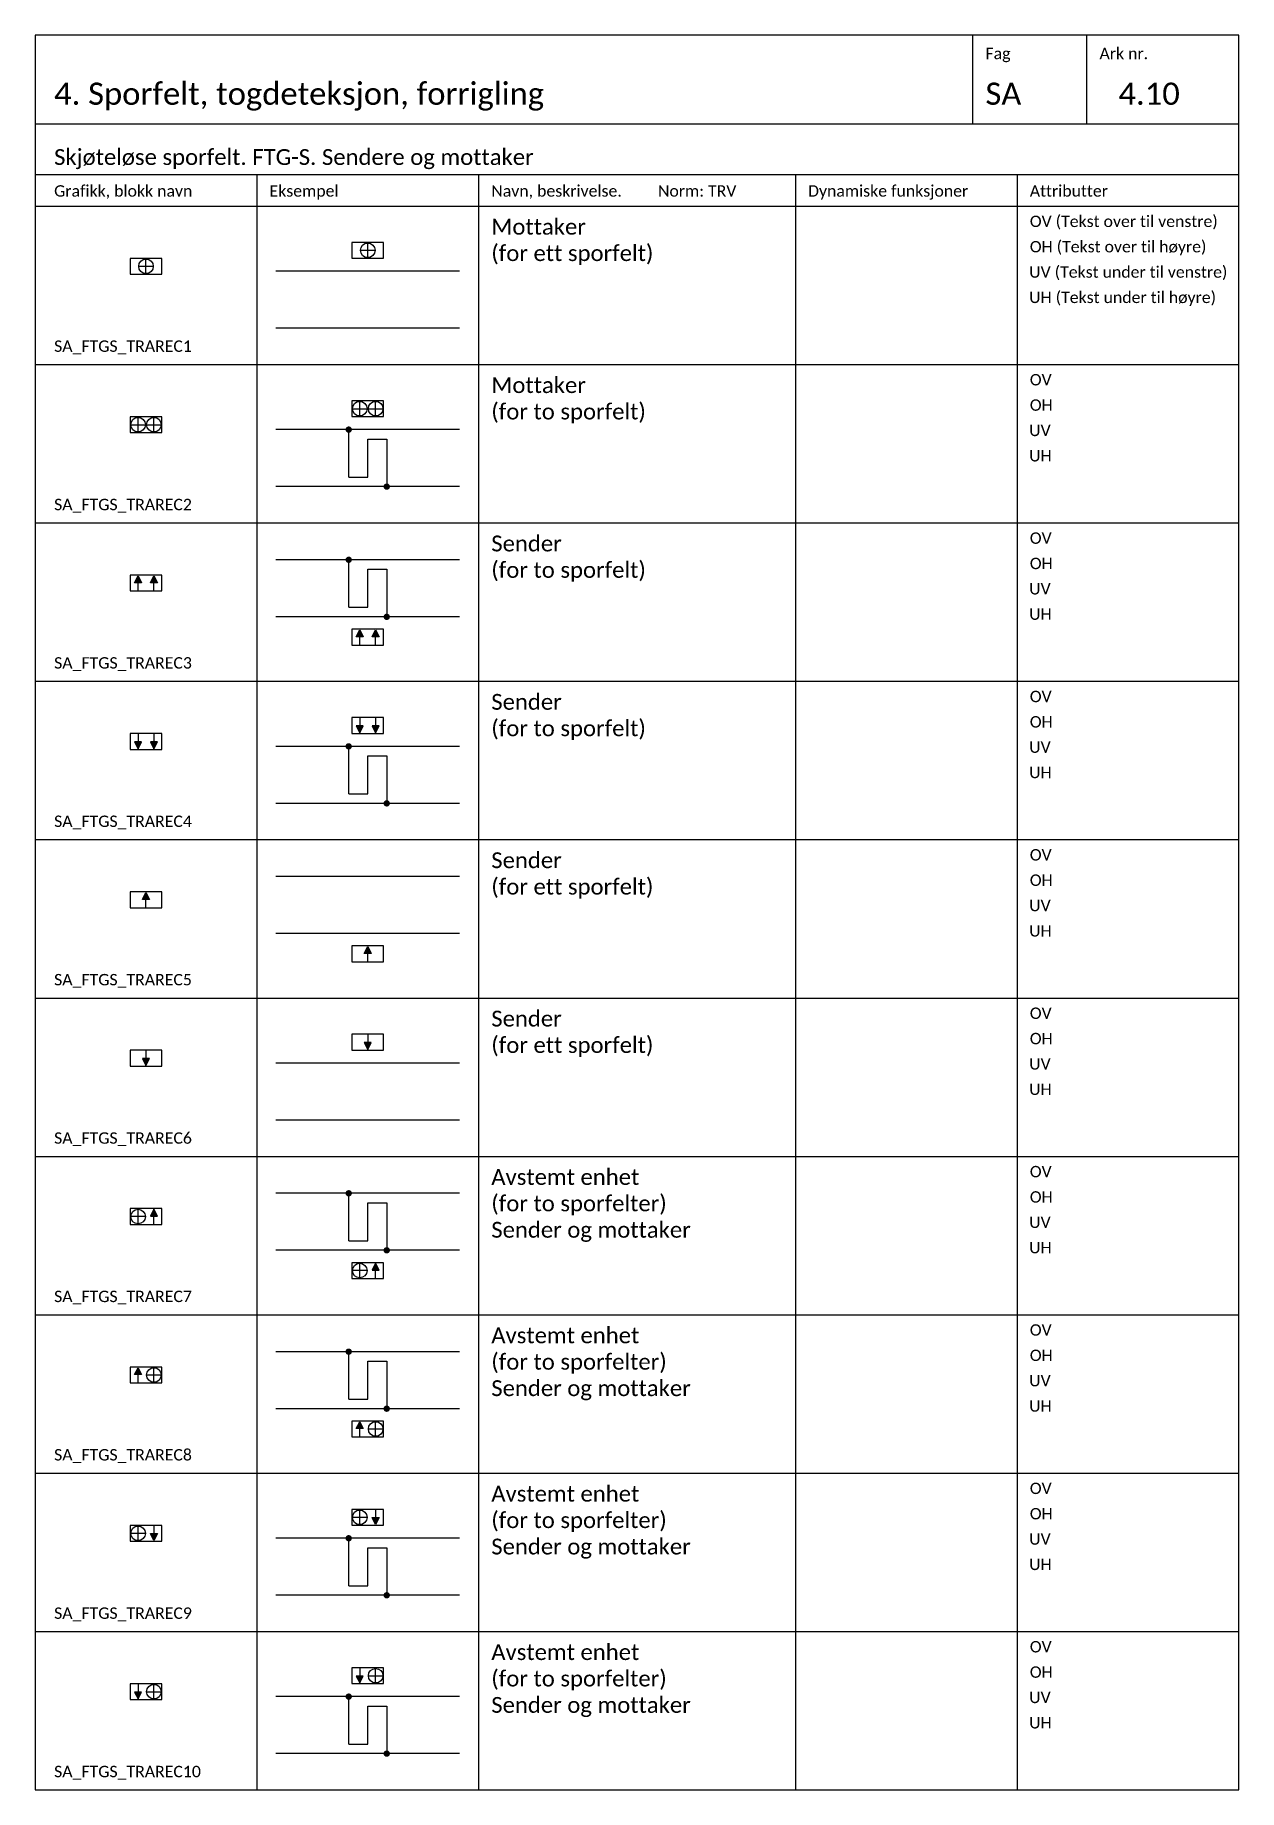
# Model space of a CAD drawing. Header units: millimetres. Extents: x -210 to 2500, y -2763 to 277.
# Drawn here: x 1890 to 2080, y -921 to -644 of the extents above; entities that cross this region are included whole.
import ezdxf
from ezdxf.enums import TextEntityAlignment as Align

# ---------------------------------------------------------------- set-up
doc = ezdxf.new("R2010")
doc.units = ezdxf.units.MM
for name, color, linetype in [('RAMME', 5, 'Continuous'), ('RAMME SYMBOLER', 4, 'Continuous'), ('RAMME TEKST', 7, 'Continuous'), ('SIG-Komponenter', 2, 'Continuous'), ('SIG-SPOR-I', 1, 'Continuous'), ('SIG-SPOR-U', 2, 'Continuous'), ('SIG_ATT_Tekst18', 4, 'Continuous')]:
    doc.layers.add(name, color=color, linetype=linetype)
doc.styles.add('Calibri', font='calibri.ttf')
doc.styles.add('ISOCP', font='isocp.shx', dxfattribs={"width": 0.9})

msp = doc.modelspace()

# ---------------------------------------------------------------- texts
at = {"layer": 'RAMME TEKST', "linetype": 'ByBlock', "style": 'Calibri'}
for s, height, p in [('Fag', 1.8, (2040, -647.8)), ('Ark nr.', 1.8, (2058, -647.8)), ('4. Sporfelt, togdeteksjon, forrigling', 3.5, (1893, -655)), ('SA', 3.5, (2040, -655)), ('4.10', 3.5, (2061, -655)), ('Skjøteløse sporfelt. FTG-S. Sendere og mottaker', 2.5, (1893, -664.5)), ('Grafikk, blokk navn', 1.8, (1893, -669.5)), ('Eksempel', 1.8, (1927, -669.5)), ('Navn, beskrivelse.         Norm: TRV', 1.8, (1962, -669.5)), ('Dynamiske funksjoner', 1.8, (2012, -669.5)), ('Attributter', 1.8, (2047, -669.5)), ('SA_FTGS_TRAREC1', 1.8, (1893, -694)), ('SA_FTGS_TRAREC2', 1.8, (1893, -719)), ('SA_FTGS_TRAREC3', 1.8, (1893, -744)), ('SA_FTGS_TRAREC4', 1.8, (1893, -769)), ('SA_FTGS_TRAREC5', 1.8, (1893, -794)), ('SA_FTGS_TRAREC6', 1.8, (1893, -819)), ('SA_FTGS_TRAREC7', 1.8, (1893, -844)), ('SA_FTGS_TRAREC8', 1.8, (1893, -869)), ('SA_FTGS_TRAREC9', 1.8, (1893, -894)), ('SA_FTGS_TRAREC10', 1.8, (1893, -919))]:
    msp.add_text(s, height=height, dxfattribs=at).set_placement(p)
at = {"layer": 'RAMME TEKST', "style": 'Calibri'}
for s, p in [('OV (Tekst over til venstre)', (2047, -674.3)), ('OH (Tekst over til høyre)', (2047, -678.3)), ('UV (Tekst under til venstre)', (2046.902, -682.3)), ('UH (Tekst under til høyre)', (2046.902, -686.3)), ('OV', (2047, -699.3)), ('OH', (2047, -703.3)), ('UV', (2046.902, -707.3)), ('UH', (2046.902, -711.3)), ('OV', (2047, -724.3)), ('OH', (2047, -728.3)), ('UV', (2046.902, -732.3)), ('UH', (2046.902, -736.3)), ('OV', (2047, -749.3)), ('OH', (2047, -753.3)), ('UV', (2046.902, -757.3)), ('UH', (2046.902, -761.3)), ('OV', (2047, -774.3)), ('OH', (2047, -778.3)), ('UV', (2046.902, -782.3)), ('UH', (2046.902, -786.3)), ('OV', (2047, -799.3)), ('OH', (2047, -803.3)), ('UV', (2046.902, -807.3)), ('UH', (2046.902, -811.3)), ('OV', (2047, -824.3)), ('OH', (2047, -828.3)), ('UV', (2046.902, -832.3)), ('UH', (2046.902, -836.3)), ('OV', (2047, -849.3)), ('OH', (2047, -853.3)), ('UV', (2046.902, -857.3)), ('UH', (2046.902, -861.3)), ('OV', (2047, -874.3)), ('OH', (2047, -878.3)), ('UV', (2046.902, -882.3)), ('UH', (2046.902, -886.3)), ('OV', (2047, -899.3)), ('OH', (2047, -903.3)), ('UV', (2046.902, -907.3)), ('UH', (2046.902, -911.3))]:
    msp.add_text(s, height=1.8, dxfattribs=at).set_placement(p)
at = {"layer": 'RAMME TEKST', "linetype": 'ByBlock', "char_height": 2.5, "width": 46, "attachment_point": 1, "style": 'Calibri'}
for s, insert in [('Mottaker\\P(for ett sporfelt)', (1962, -673)), ('Mottaker\\P(for to sporfelt)', (1962, -698)), ('Sender\\P(for to sporfelt)', (1962, -723)), ('Sender\\P(for to sporfelt)', (1962, -748)), ('Sender\\P(for ett sporfelt)', (1962, -773)), ('Sender\\P(for ett sporfelt)', (1962, -798)), ('Avstemt enhet \\P(for to sporfelter) \\PSender og mottaker', (1962, -823)), ('Avstemt enhet \\P(for to sporfelter) \\PSender og mottaker', (1962, -848)), ('Avstemt enhet \\P(for to sporfelter) \\PSender og mottaker', (1962, -873)), ('Avstemt enhet \\P(for to sporfelter) \\PSender og mottaker', (1962, -898))]:
    msp.add_mtext(s, dxfattribs=dict(at, insert=insert))

# ---------------------------------------------------------------- blocks, each defined once
blk = doc.blocks.new('SA_FTGS_TRAREC1')
at = {"color": 0, "linetype": 'ByBlock', "lineweight": -2}
for p, q in [((-3.65, 1.25), (-1.35, 1.25)), ((-2.5, 0.1), (-2.5, 2.4))]:
    blk.add_line(p, q, dxfattribs=at)
for points in [[(0, 2.5), (-5, 2.5)], [(-5, 2.5), (-5, 0)], [(-5, 0), (0, 0)], [(0, 0), (0, 2.5)]]:
    blk.add_lwpolyline(points, dxfattribs=at)
blk.add_circle((-2.5, 1.25), 1.15, dxfattribs=at)
at = {"layer": 'SIG_ATT_Tekst18', "style": 'ISOCP'}
for tag, p in [('OV', (-4.1, 3.2)), ('OH', (-0.8, 3.2)), ('UV', (-4.1, -2.4)), ('UH', (-0.8, -2.4))]:
    blk.add_attdef(tag, text='', height=1.8, dxfattribs=at).set_placement(p, align=Align.CENTER)
blk = doc.blocks.new('SA_FTGS_TRAREC2')
at = {"color": 0, "linetype": 'ByBlock', "lineweight": -2}
for p, q in [((-4.9, 1.25), (-2.6, 1.25)), ((-3.75, 0.1), (-3.75, 2.4)), ((-2.4, 1.25), (-0.1, 1.25)), ((-1.25, 0.1), (-1.25, 2.4))]:
    blk.add_line(p, q, dxfattribs=at)
for points in [[(0, 2.5), (-5, 2.5)], [(-5, 2.5), (-5, 0)], [(-5, 0), (0, 0)], [(0, 0), (0, 2.5)]]:
    blk.add_lwpolyline(points, dxfattribs=at)
for centre in [(-3.75, 1.25), (-1.25, 1.25)]:
    blk.add_circle(centre, 1.15, dxfattribs=at)
at = {"layer": 'SIG_ATT_Tekst18', "style": 'ISOCP'}
for tag, p in [('OV', (-4.1, 3.2)), ('OH', (-0.8, 3.2)), ('UV', (-4.1, -2.4)), ('UH', (-0.8, -2.4))]:
    blk.add_attdef(tag, text='', height=1.8, dxfattribs=at).set_placement(p, align=Align.CENTER)
blk = doc.blocks.new('SA_FTGS_ISO917')
at = {"color": 0, "linetype": 'ByBlock', "lineweight": -2}
for p, q in [((0, -7.5), (0, 0)), ((3, -7.5), (3, -1.5)), ((3, -1.5), (6, -1.5)), ((6, -1.5), (6, -9)), ((0, -7.5), (3, -7.5))]:
    blk.add_line(p, q, dxfattribs=at)
at = {"color": 0, "linetype": 'ByBlock', "lineweight": -2, "const_width": 0.5}
for points in [[(-0.25, 0, -1), (0.25, 0, -1)], [(5.75, -9, 1), (6.25, -9, 1)]]:
    blk.add_lwpolyline(points, format="xyb", close=True, dxfattribs=at)
blk = doc.blocks.new('SA_FTGS_TRAREC3')
at = {"linetype": 'ByBlock', "lineweight": -2}
h = blk.add_hatch(color=0, dxfattribs=at)
h.dxf.hatch_style = 1
h.paths.add_polyline_path([(-4.3, 1.3), (-3.75, 2.4), (-3.2, 1.3)])
h = blk.add_hatch(color=0, dxfattribs=at)
h.dxf.hatch_style = 1
h.paths.add_polyline_path([(-1.8, 1.3), (-1.25, 2.4), (-0.7, 1.3)])
at = {"color": 0, "linetype": 'ByBlock', "lineweight": -2}
for points in [[(0, 2.5), (-5, 2.5)], [(-5, 2.5), (-5, 0)], [(-5, 0), (0, 0)], [(-3.75, 0), (-3.75, 1.3)], [(-1.25, 0), (-1.25, 1.3)], [(0, 0), (0, 2.5)]]:
    blk.add_lwpolyline(points, dxfattribs=at)
for points in [[(-4.3, 1.3), (-3.75, 2.4), (-3.2, 1.3)], [(-4.14, 1.4), (-3.75, 2.18), (-3.36, 1.4)], [(-3.98, 1.5), (-3.75, 1.95), (-3.52, 1.5)], [(-3.81, 1.6), (-3.75, 1.73), (-3.69, 1.6)], [(-1.8, 1.3), (-1.25, 2.4), (-0.7, 1.3)], [(-1.64, 1.4), (-1.25, 2.18), (-0.86, 1.4)], [(-1.48, 1.5), (-1.25, 1.95), (-1.02, 1.5)], [(-1.31, 1.6), (-1.25, 1.73), (-1.19, 1.6)]]:
    blk.add_lwpolyline(points, close=True, dxfattribs=at)
at = {"layer": 'SIG_ATT_Tekst18', "style": 'ISOCP'}
for tag, p in [('OV', (-4.1, 3.2)), ('OH', (-0.8, 3.2)), ('UV', (-4.1, -2.4)), ('UH', (-0.8, -2.4))]:
    blk.add_attdef(tag, text='', height=1.8, dxfattribs=at).set_placement(p, align=Align.CENTER)
blk = doc.blocks.new('SA_FTGS_TRAREC4')
at = {"linetype": 'ByBlock', "lineweight": -2}
h = blk.add_hatch(color=0, dxfattribs=at)
h.dxf.hatch_style = 1
h.paths.add_polyline_path([(-3.75, 0.1), (-3.2, 1.2), (-4.3, 1.2)])
h = blk.add_hatch(color=0, dxfattribs=at)
h.dxf.hatch_style = 1
h.paths.add_polyline_path([(-1.25, 0.1), (-0.7, 1.2), (-1.8, 1.2)])
at = {"color": 0, "linetype": 'ByBlock', "lineweight": -2}
for points in [[(0, 2.5), (-5, 2.5)], [(-5, 2.5), (-5, 0)], [(-5, 0), (0, 0)], [(-3.75, 2.5), (-3.75, 1.2)], [(-1.25, 2.5), (-1.25, 1.2)], [(0, 0), (0, 2.5)]]:
    blk.add_lwpolyline(points, dxfattribs=at)
for points in [[(-3.75, 0.1), (-3.2, 1.2), (-4.3, 1.2)], [(-3.75, 0.32), (-3.36, 1.1), (-4.14, 1.1)], [(-3.75, 0.55), (-3.52, 1), (-3.98, 1)], [(-3.75, 0.77), (-3.69, 0.9), (-3.81, 0.9)], [(-1.25, 0.1), (-0.7, 1.2), (-1.8, 1.2)], [(-1.25, 0.32), (-0.86, 1.1), (-1.64, 1.1)], [(-1.25, 0.55), (-1.02, 1), (-1.48, 1)], [(-1.25, 0.77), (-1.19, 0.9), (-1.31, 0.9)]]:
    blk.add_lwpolyline(points, close=True, dxfattribs=at)
at = {"layer": 'SIG_ATT_Tekst18', "style": 'ISOCP'}
for tag, p in [('OV', (-4.1, 3.2)), ('OH', (-0.8, 3.2)), ('UV', (-4.1, -2.4)), ('UH', (-0.8, -2.4))]:
    blk.add_attdef(tag, text='', height=1.8, dxfattribs=at).set_placement(p, align=Align.CENTER)
blk = doc.blocks.new('SA_FTGS_TRAREC10')
at = {"linetype": 'ByBlock', "lineweight": -2}
h = blk.add_hatch(color=0, dxfattribs=at)
h.dxf.hatch_style = 1
h.paths.add_polyline_path([(-3.75, 0.1), (-3.2, 1.2), (-4.3, 1.2)])
at = {"color": 0, "linetype": 'ByBlock', "lineweight": -2}
for p, q in [((-2.4, 1.25), (-0.1, 1.25)), ((-1.25, 0.1), (-1.25, 2.4))]:
    blk.add_line(p, q, dxfattribs=at)
for points in [[(0, 2.5), (-5, 2.5)], [(-5, 2.5), (-5, 0)], [(-5, 0), (0, 0)], [(-3.75, 2.5), (-3.75, 1.2)], [(0, 0), (0, 2.5)]]:
    blk.add_lwpolyline(points, dxfattribs=at)
for points in [[(-3.75, 0.1), (-3.2, 1.2), (-4.3, 1.2)], [(-3.75, 0.32), (-3.36, 1.1), (-4.14, 1.1)], [(-3.75, 0.55), (-3.52, 1), (-3.98, 1)], [(-3.75, 0.77), (-3.69, 0.9), (-3.81, 0.9)]]:
    blk.add_lwpolyline(points, close=True, dxfattribs=at)
blk.add_circle((-1.25, 1.25), 1.15, dxfattribs=at)
at = {"layer": 'SIG_ATT_Tekst18', "style": 'ISOCP'}
for tag, p in [('OV', (-4.1, 3.2)), ('OH', (-0.8, 3.2)), ('UV', (-4.1, -2.4)), ('UH', (-0.8, -2.4))]:
    blk.add_attdef(tag, text='', height=1.8, dxfattribs=at).set_placement(p, align=Align.CENTER)
blk = doc.blocks.new('SA_FTGS_TRAREC9')
at = {"linetype": 'ByBlock', "lineweight": -2}
h = blk.add_hatch(color=0, dxfattribs=at)
h.dxf.hatch_style = 1
h.paths.add_polyline_path([(-1.8, 1.2), (-0.7, 1.2), (-1.25, 0.1)])
at = {"color": 0, "linetype": 'ByBlock', "lineweight": -2}
for p, q in [((-2.6, 1.25), (-4.9, 1.25)), ((-3.75, 0.1), (-3.75, 2.4))]:
    blk.add_line(p, q, dxfattribs=at)
for points in [[(0, 2.5), (-5, 2.5)], [(-5, 2.5), (-5, 0)], [(-5, 0), (0, 0)], [(-1.25, 2.5), (-1.25, 1.2)], [(0, 0), (0, 2.5)]]:
    blk.add_lwpolyline(points, dxfattribs=at)
for points in [[(-1.8, 1.2), (-0.7, 1.2), (-1.25, 0.1)], [(-1.64, 1.1), (-0.86, 1.1), (-1.25, 0.32)], [(-1.48, 1), (-1.02, 1), (-1.25, 0.55)], [(-1.31, 0.9), (-1.19, 0.9), (-1.25, 0.77)]]:
    blk.add_lwpolyline(points, close=True, dxfattribs=at)
blk.add_circle((-3.75, 1.25), 1.15, dxfattribs=at)
at = {"layer": 'SIG_ATT_Tekst18', "style": 'ISOCP'}
for tag, p in [('OV', (-4.1, 3.2)), ('OH', (-0.8, 3.2)), ('UV', (-4.1, -2.4)), ('UH', (-0.8, -2.4))]:
    blk.add_attdef(tag, text='', height=1.8, dxfattribs=at).set_placement(p, align=Align.CENTER)
blk = doc.blocks.new('SA_FTGS_TRAREC8')
at = {"linetype": 'ByBlock', "lineweight": -2}
h = blk.add_hatch(color=0, dxfattribs=at)
h.dxf.hatch_style = 1
h.paths.add_polyline_path([(-4.3, 1.3), (-3.75, 2.4), (-3.2, 1.3)])
at = {"color": 0, "linetype": 'ByBlock', "lineweight": -2}
for p, q in [((-2.4, 1.25), (-0.1, 1.25)), ((-1.25, 0.1), (-1.25, 2.4))]:
    blk.add_line(p, q, dxfattribs=at)
for points in [[(-5, 2.5), (-5, 0)], [(0, 2.5), (-5, 2.5)], [(-5, 0), (0, 0)], [(-3.75, 0), (-3.75, 1.3)], [(0, 0), (0, 2.5)]]:
    blk.add_lwpolyline(points, dxfattribs=at)
for points in [[(-4.3, 1.3), (-3.75, 2.4), (-3.2, 1.3)], [(-4.14, 1.4), (-3.75, 2.18), (-3.36, 1.4)], [(-3.98, 1.5), (-3.75, 1.95), (-3.52, 1.5)], [(-3.81, 1.6), (-3.75, 1.73), (-3.69, 1.6)]]:
    blk.add_lwpolyline(points, close=True, dxfattribs=at)
blk.add_circle((-1.25, 1.25), 1.15, dxfattribs=at)
at = {"layer": 'SIG_ATT_Tekst18', "style": 'ISOCP'}
for tag, p in [('OV', (-4.1, 3.2)), ('OH', (-0.8, 3.2)), ('UV', (-4.1, -2.4)), ('UH', (-0.8, -2.4))]:
    blk.add_attdef(tag, text='', height=1.8, dxfattribs=at).set_placement(p, align=Align.CENTER)
blk = doc.blocks.new('SA_FTGS_TRAREC7')
at = {"linetype": 'ByBlock', "lineweight": -2}
h = blk.add_hatch(color=0, dxfattribs=at)
h.dxf.hatch_style = 1
h.paths.add_polyline_path([(-0.7, 1.3), (-1.25, 2.4), (-1.8, 1.3)])
at = {"color": 0, "linetype": 'ByBlock', "lineweight": -2}
for p, q in [((-2.6, 1.25), (-4.9, 1.25)), ((-3.75, 0.1), (-3.75, 2.4))]:
    blk.add_line(p, q, dxfattribs=at)
for points in [[(0, 2.5), (-5, 2.5)], [(-5, 2.5), (-5, 0)], [(-5, 0), (0, 0)], [(-1.25, 0), (-1.25, 1.3)], [(0, 0), (0, 2.5)]]:
    blk.add_lwpolyline(points, dxfattribs=at)
for points in [[(-0.7, 1.3), (-1.25, 2.4), (-1.8, 1.3)], [(-0.86, 1.4), (-1.25, 2.18), (-1.64, 1.4)], [(-1.02, 1.5), (-1.25, 1.95), (-1.48, 1.5)], [(-1.19, 1.6), (-1.25, 1.73), (-1.31, 1.6)]]:
    blk.add_lwpolyline(points, close=True, dxfattribs=at)
blk.add_circle((-3.75, 1.25), 1.15, dxfattribs=at)
at = {"layer": 'SIG_ATT_Tekst18', "style": 'ISOCP'}
for tag, p in [('OV', (-4.1, 3.2)), ('OH', (-0.8, 3.2)), ('UV', (-4.1, -2.4)), ('UH', (-0.8, -2.4))]:
    blk.add_attdef(tag, text='', height=1.8, dxfattribs=at).set_placement(p, align=Align.CENTER)
blk = doc.blocks.new('SA_FTGS_TRAREC6')
at = {"linetype": 'ByBlock', "lineweight": -2}
h = blk.add_hatch(color=0, dxfattribs=at)
h.dxf.hatch_style = 1
h.paths.add_polyline_path([(-2.5, 0.1), (-1.95, 1.2), (-3.05, 1.2)])
at = {"color": 0, "linetype": 'ByBlock', "lineweight": -2}
for points in [[(0, 2.5), (-5, 2.5)], [(-5, 2.5), (-5, 0)], [(-5, 0), (0, 0)], [(-2.5, 2.5), (-2.5, 1.2)], [(0, 0), (0, 2.5)]]:
    blk.add_lwpolyline(points, dxfattribs=at)
for points in [[(-2.5, 0.1), (-1.95, 1.2), (-3.05, 1.2)], [(-2.5, 0.32), (-2.11, 1.1), (-2.89, 1.1)], [(-2.5, 0.55), (-2.27, 1), (-2.73, 1)], [(-2.5, 0.77), (-2.44, 0.9), (-2.56, 0.9)]]:
    blk.add_lwpolyline(points, close=True, dxfattribs=at)
at = {"layer": 'SIG_ATT_Tekst18', "style": 'ISOCP'}
for tag, p in [('OV', (-4.1, 3.2)), ('OH', (-0.8, 3.2)), ('UV', (-4.1, -2.4)), ('UH', (-0.8, -2.4))]:
    blk.add_attdef(tag, text='', height=1.8, dxfattribs=at).set_placement(p, align=Align.CENTER)
blk = doc.blocks.new('SA_FTGS_TRAREC5')
at = {"linetype": 'ByBlock', "lineweight": -2}
h = blk.add_hatch(color=0, dxfattribs=at)
h.dxf.hatch_style = 1
h.paths.add_polyline_path([(-2.5, 2.4), (-1.95, 1.3), (-3.05, 1.3)])
at = {"color": 0, "linetype": 'ByBlock', "lineweight": -2}
for points in [[(0, 2.5), (-5, 2.5)], [(-5, 2.5), (-5, 0)], [(-5, 0), (0, 0)], [(-2.5, 0), (-2.5, 1.3)], [(0, 0), (0, 2.5)]]:
    blk.add_lwpolyline(points, dxfattribs=at)
for points in [[(-2.5, 2.4), (-1.95, 1.3), (-3.05, 1.3)], [(-2.5, 2.18), (-2.11, 1.4), (-2.89, 1.4)], [(-2.5, 1.95), (-2.27, 1.5), (-2.73, 1.5)], [(-2.5, 1.73), (-2.44, 1.6), (-2.56, 1.6)]]:
    blk.add_lwpolyline(points, close=True, dxfattribs=at)
at = {"layer": 'SIG_ATT_Tekst18', "style": 'ISOCP'}
for tag, p in [('OV', (-4.1, 3.2)), ('OH', (-0.8, 3.2)), ('UV', (-4.1, -2.4)), ('UH', (-0.8, -2.4))]:
    blk.add_attdef(tag, text='', height=1.8, dxfattribs=at).set_placement(p, align=Align.CENTER)

# ---------------------------------------------------------------- linework, layer by layer
at = {"layer": 'RAMME'}
msp.add_lwpolyline([(2080, -644), (1890, -644), (1890, -921), (2080, -921)], close=True, dxfattribs=at)
msp.add_lwpolyline([(1890, -658), (2080, -658)], dxfattribs=at)
at = {"layer": 'RAMME SYMBOLER'}
for p, q in [((2038, -658), (2038, -644)), ((2056, -658), (2056, -644)), ((1890, -666), (2080, -666)), ((1925, -666), (1925, -921)), ((1960, -666), (1960, -921)), ((2010, -666), (2010, -921)), ((2045, -666), (2045, -921)), ((1890, -671), (2080, -671)), ((1890, -696), (2080, -696)), ((1890, -721), (2080, -721)), ((1890, -746), (2080, -746)), ((1890, -771), (2080, -771)), ((1890, -796), (2080, -796)), ((1890, -821), (2080, -821)), ((1890, -846), (2080, -846)), ((1890, -871), (2080, -871)), ((1890, -896), (2080, -896))]:
    msp.add_line(p, q, dxfattribs=at)
at = {"layer": 'SIG-SPOR-I'}
for p, q in [((1928, -690.225), (1957, -690.225)), ((1928, -706.225), (1957, -706.225)), ((1928, -726.775), (1957, -726.775)), ((1928, -756.225), (1957, -756.225)), ((1928, -776.775), (1957, -776.775)), ((1928, -815.225), (1957, -815.225)), ((1928, -826.775), (1957, -826.775)), ((1928, -851.775), (1957, -851.775)), ((1928, -881.225), (1957, -881.225)), ((1928, -906.225), (1957, -906.225))]:
    msp.add_line(p, q, dxfattribs=at)
at = {"layer": 'SIG-SPOR-U'}
for p, q in [((1928, -681.225), (1957, -681.225)), ((1928, -715.225), (1957, -715.225)), ((1928, -735.775), (1957, -735.775)), ((1928, -765.225), (1957, -765.225)), ((1928, -785.775), (1957, -785.775)), ((1928, -806.225), (1957, -806.225)), ((1928, -835.775), (1957, -835.775)), ((1928, -860.775), (1957, -860.775)), ((1928, -890.225), (1957, -890.225)), ((1928, -915.225), (1957, -915.225))]:
    msp.add_line(p, q, dxfattribs=at)

# ---------------------------------------------------------------- block references
at = {"layer": 'SIG-Komponenter'}
for name, p in [('SA_FTGS_TRAREC1', (1945, -679.225)), ('SA_FTGS_TRAREC1', (1910, -681.75)), ('SA_FTGS_TRAREC2', (1945, -704.225)), ('SA_FTGS_TRAREC2', (1910, -706.75)), ('SA_FTGS_ISO917', (1939.5, -706.275)), ('SA_FTGS_ISO917', (1939.5, -726.824)), ('SA_FTGS_TRAREC3', (1910, -731.75)), ('SA_FTGS_TRAREC3', (1945, -740.275)), ('SA_FTGS_TRAREC4', (1945, -754.225)), ('SA_FTGS_TRAREC4', (1910, -756.75)), ('SA_FTGS_ISO917', (1939.5, -756.275)), ('SA_FTGS_TRAREC5', (1910, -781.75)), ('SA_FTGS_TRAREC5', (1945, -790.275)), ('SA_FTGS_TRAREC6', (1945, -804.225)), ('SA_FTGS_TRAREC6', (1910, -806.75)), ('SA_FTGS_ISO917', (1939.5, -826.824)), ('SA_FTGS_TRAREC7', (1910, -831.75)), ('SA_FTGS_TRAREC7', (1945, -840.275)), ('SA_FTGS_ISO917', (1939.5, -851.824)), ('SA_FTGS_TRAREC8', (1910, -856.75)), ('SA_FTGS_TRAREC8', (1945, -865.275)), ('SA_FTGS_TRAREC9', (1945, -879.225)), ('SA_FTGS_TRAREC9', (1910, -881.75)), ('SA_FTGS_ISO917', (1939.5, -881.275)), ('SA_FTGS_TRAREC10', (1945, -904.225)), ('SA_FTGS_TRAREC10', (1910, -906.75)), ('SA_FTGS_ISO917', (1939.5, -906.275))]:
    msp.add_blockref(name, p, dxfattribs=at)

msp.set_redraw_order([(e.dxf.handle, doc.entitydb.next_handle()) for e in msp.query("TEXT MTEXT ATTDEF DIMENSION ARC_DIMENSION")])  # texts and dimensions are drawn at this point

doc.saveas('drawing.dxf')
